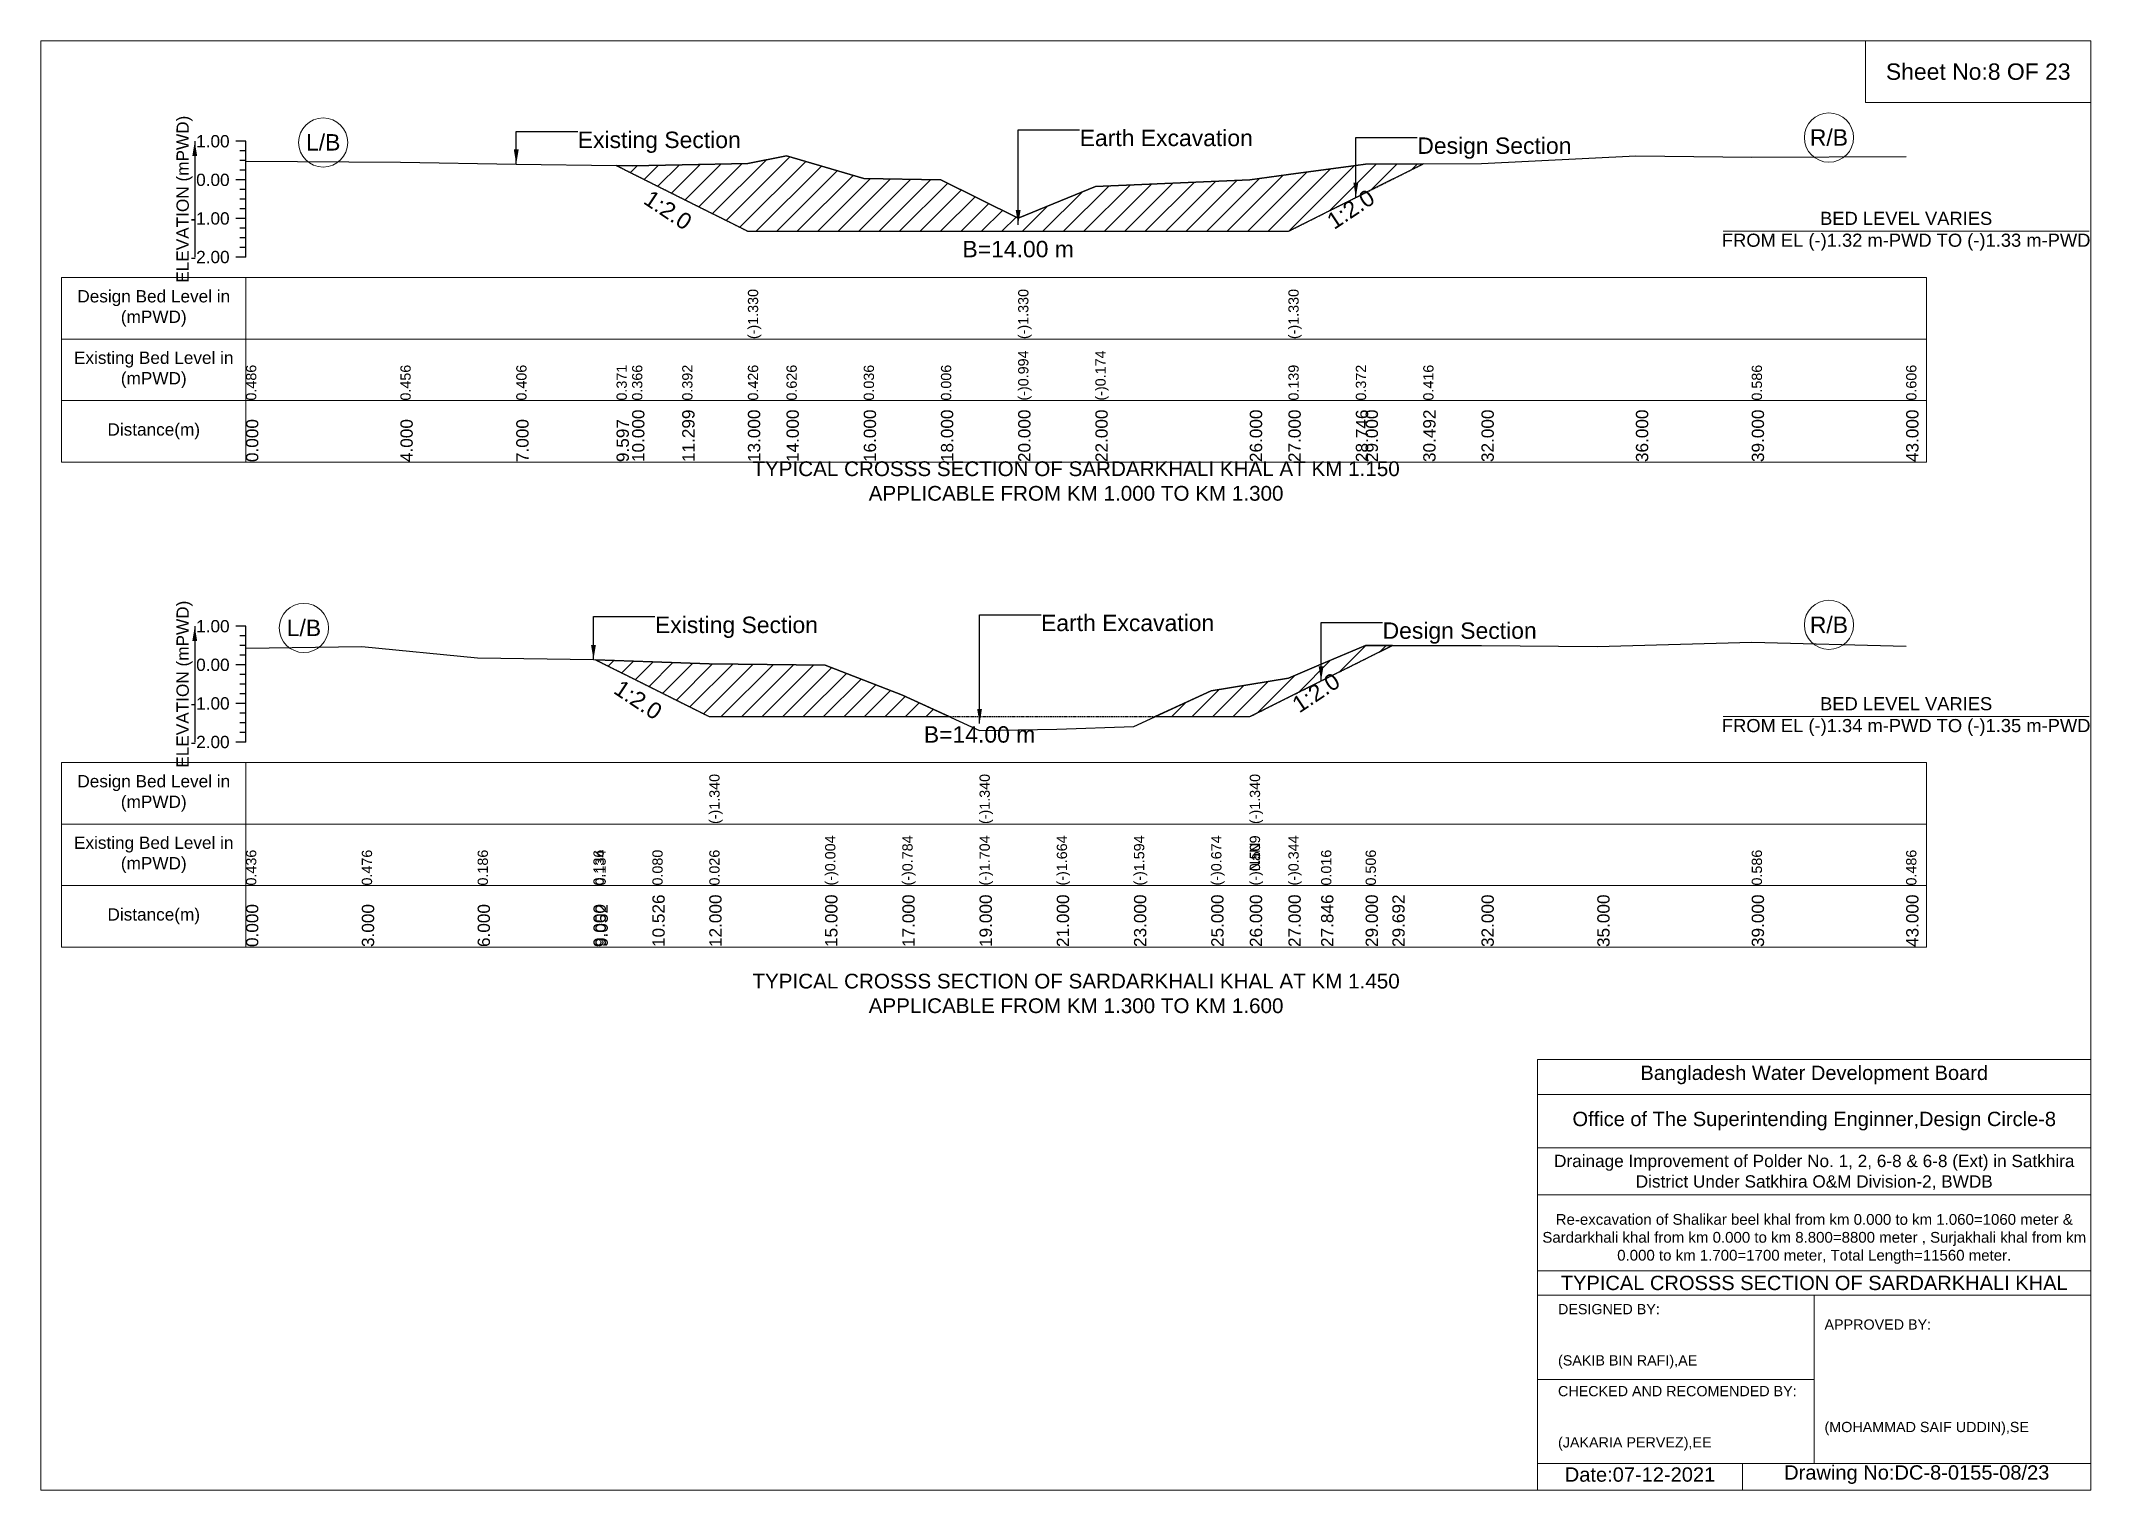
# Model space of a CAD drawing. Header units: inches. Extents: x 93000 to 506000, y -4242 to 0.
# Drawn here: x 170000 to 176000, y -4242 to 0 of the extents above; entities that cross this region are included whole.
import ezdxf

# ---------------------------------------------------------------- set-up
doc = ezdxf.new("R2010")
doc.units = ezdxf.units.IN
doc.header["$LTSCALE"] = 7
doc.header["$MEASUREMENT"] = 0
doc.linetypes.add('DASHED', pattern=[0.75, 0.5, -0.25])
for name, color, linetype, lineweight in [('Cross section Data Border', 7, 'Continuous', 9), ('Cross Section Labels', 7, 'Continuous', 9), ('Design_Bed_Level for Xsection', 7, 'DASHED', 25), ('Existing_Bed_Level for Xsection', 7, 'Continuous', 25), ('Long Section Labels', 7, 'Continuous', 9)]:
    doc.layers.add(name, color=color, linetype=linetype, lineweight=lineweight)
doc.styles.get("Standard").update_dxf_attribs({"font": 'arial.ttf'})
doc.dimstyles.get("Standard").update_dxf_attribs({"dimtxt": 0.18, "dimasz": 0.18, "dimexe": 0.18, "dimexo": 0.0625, "dimgap": 0.09, "dimtad": 0, "dimtih": 1, "dimtoh": 1, "dimdec": 4, "dimzin": 0, "dimdsep": 46, "dimtxsty": 'Standard', "dimcen": 0.09, "dimadec": 0, "dimazin": 0, "dimtfac": 1, "dimtdec": 4, "dimtofl": 0, "dimtmove": 0, "dimatfit": 3, "dimfxl": 1, "dimtolj": 1, "dimtzin": 0, "dimarcsym": 0})

msp = doc.modelspace()

# ---------------------------------------------------------------- texts
at = {"layer": 'Cross section Data Border', "attachment_point": 5}
for s, insert, char_height in [('Sheet No:8 OF 23', (175670, -90), 48), ('Bangladesh Water Development Board', (175190, -3027), 42), ('Office of The Superintending Enginner,Design Circle-8', (175190, -3162), 42)]:
    msp.add_mtext(s, dxfattribs=dict(at, insert=insert, char_height=char_height))
at = {"layer": 'Cross section Data Border'}
for s, insert, char_height, width, attachment_point in [('Design Bed Level in (mPWD)', (170330, -782.7), 36, 480, 5), ('Existing Bed Level in (mPWD)', (170330, -962.7), 36, 480, 5), ('Distance(m)', (170330, -1142.7), 36, 480, 5), ('Design Bed Level in (mPWD)', (170330, -2202.4), 36, 480, 5), ('Existing Bed Level in (mPWD)', (170330, -2382.4), 36, 480, 5), ('Distance(m)', (170330, -2562.4), 36, 480, 5), ('Drainage Improvement of Polder No. 1, 2, 6-8 & 6-8 (Ext) in Satkhira District Under Satkhira O&M Division-2, BWDB', (175190, -3312), 36, 1680, 5), ('Re-excavation of Shalikar beel khal from km 0.000 to km 1.060=1060 meter & Sardarkhali khal from km 0.000 to km 8.800=8800 meter , Surjakhali khal from km 0.000 to km 1.700=1700 meter, Total Length=11560 meter.', (175190, -3507), 31.4683, 1620, 5), ('TYPICAL CROSSS SECTION OF SARDARKHALI KHAL', (175190, -3636), 42, 1680, 5), ('DESIGNED BY:^J^J^J(SAKIB BIN RAFI),AE', (174440, -3792), 30, 840, 4), ('APPROVED BY:^J^J^J^J^J^J(MOHAMMAD SAIF UDDIN),SE', (175220, -3912), 30, 840, 4), ('CHECKED AND RECOMENDED BY:^J^J^J(JAKARIA PERVEZ),EE', (174440, -4032), 30, 840, 4), ('Date:07-12-2021', (174680, -4197), 42, 840, 5), ('Drawing No:DC-8-0155-08/23', (175490, -4197), 42, 1320, 5)]:
    msp.add_mtext(s, dxfattribs=dict(at, insert=insert, char_height=char_height, width=width, attachment_point=attachment_point))
at = {"layer": 'Cross Section Labels'}
for s, insert, char_height, attachment_point in [('L/B', (170826, -297), 48, 5), ('Existing Section', (171571, -265.4), 48, 1), ('Earth Excavation', (173040, -259.8), 48, 1), ('Design Section', (174028.3, -282.4), 48, 1), ('R/B', (175233, -282.8), 48, 5), ('BED LEVEL VARIES ^JFROM EL (-)1.32 m-PWD TO (-)1.33 m-PWD', (175459, -557), 38.4, 5), ('B=14.00 m', (172860, -585.2), 48, 2), ('TYPICAL CROSSS SECTION OF SARDARKHALI KHAL AT KM 1.150^JAPPLICABLE FROM KM 1.000 TO KM 1.300', (173029.5, -1288.5), 43.2, 5), ('Earth Excavation', (172927, -1679.5), 48, 1), ('L/B', (170769.5, -1718.4), 48, 5), ('Existing Section', (171797, -1685.2), 48, 1), ('Design Section', (173926.6, -1702.1), 48, 1), ('R/B', (175233, -1709.4), 48, 5), ('BED LEVEL VARIES ^JFROM EL (-)1.34 m-PWD TO (-)1.35 m-PWD', (175459, -1977.9), 38.4, 5), ('B=14.00 m', (172747, -2006.1), 48, 2), ('TYPICAL CROSSS SECTION OF SARDARKHALI KHAL AT KM 1.450^JAPPLICABLE FROM KM 1.300 TO KM 1.600', (173029.5, -2788.5), 43.2, 5)]:
    msp.add_mtext(s, dxfattribs=dict(at, insert=insert, char_height=char_height, attachment_point=attachment_point))
at = {"layer": 'Cross Section Labels', "char_height": 48, "attachment_point": 2}
for insert, rotation in [((171848.5, -475), 326.30993), ((173820, -472.4), 33.69007), ((173718.3, -1887.7), 33.69007), ((171761.2, -1908.7), 326.30993)]:
    msp.add_mtext('1:2.0', dxfattribs=dict(at, insert=insert, rotation=rotation))
at = {"layer": 'Existing_Bed_Level for Xsection', "char_height": 36, "attachment_point": 5, "rotation": 90}
for insert in [(170420, -463.2), (170420, -1882.9)]:
    msp.add_mtext('ELEVATION (mPWD)', dxfattribs=dict(at, insert=insert))
at = {"layer": 'Existing_Bed_Level for Xsection', "char_height": 36, "attachment_point": 6}
for s, insert in [('1.00', (170552, -293.7)), ('0.00', (170552, -406.7)), ('-1.00', (170552, -519.7)), ('-2.00', (170552, -632.7)), ('1.00', (170552, -1713.4)), ('0.00', (170552, -1826.4)), ('-1.00', (170552, -1939.4)), ('-2.00', (170552, -2052.4))]:
    msp.add_mtext(s, dxfattribs=dict(at, insert=insert))
at = {"layer": 'Long Section Labels', "attachment_point": 1, "rotation": 90}
for s, insert, char_height in [('(-)1.330', (172069, -872.7), 30), ('(-)1.330', (172860, -872.7), 30), ('(-)1.330', (173651, -872.7), 30), ('0.486', (170600, -1052.7), 30), ('0.456', (171052, -1052.7), 30), ('0.406', (171391, -1052.7), 30), ('0.406', (171391, -1052.7), 30), ('0.371', (171684.5, -1052.7), 30), ('0.366', (171730, -1052.7), 30), ('0.392', (171876.7, -1052.7), 30), ('0.426', (172069, -1052.7), 30), ('0.426', (172069, -1052.7), 30), ('0.426', (172069, -1052.7), 30), ('0.426', (172069, -1052.7), 30), ('0.626', (172182, -1052.7), 30), ('0.626', (172182, -1052.7), 30), ('0.036', (172408, -1052.7), 30), ('0.006', (172634, -1052.7), 30), ('0.006', (172634, -1052.7), 30), ('(-)0.994', (172860, -1052.7), 30), ('(-)0.994', (172860, -1052.7), 30), ('(-)0.994', (172860, -1052.7), 30), ('(-)0.174', (173086, -1052.7), 30), ('0.139', (173651, -1052.7), 30), ('0.139', (173651, -1052.7), 30), ('0.139', (173651, -1052.7), 30), ('0.372', (173848.3, -1052.7), 30), ('0.416', (174045.6, -1052.7), 30), ('0.586', (175007, -1052.7), 30), ('0.606', (175459, -1052.7), 30), ('0.000', (170600, -1232.7), 36), ('4.000', (171052, -1232.7), 36), ('7.000', (171391, -1232.7), 36), ('9.597', (171684.5, -1232.7), 36), ('10.000', (171730, -1232.7), 36), ('11.299', (171876.7, -1232.7), 36), ('13.000', (172069, -1232.7), 36), ('13.000', (172069, -1232.7), 36), ('13.000', (172069, -1232.7), 36), ('14.000', (172182, -1232.7), 36), ('16.000', (172408, -1232.7), 36), ('18.000', (172634, -1232.7), 36), ('20.000', (172860, -1232.7), 36), ('20.000', (172860, -1232.7), 36), ('20.000', (172860, -1232.7), 36), ('22.000', (173086, -1232.7), 36), ('26.000', (173538, -1232.7), 36), ('27.000', (173651, -1232.7), 36), ('27.000', (173651, -1232.7), 36), ('27.000', (173651, -1232.7), 36), ('28.746', (173848.3, -1232.7), 36), ('29.000', (173877, -1232.7), 36), ('30.492', (174045.6, -1232.7), 36), ('32.000', (174216, -1232.7), 36), ('36.000', (174668, -1232.7), 36), ('39.000', (175007, -1232.7), 36), ('43.000', (175459, -1232.7), 36), ('(-)1.340', (171956, -2292.4), 30), ('(-)1.340', (172747, -2292.4), 30), ('(-)1.340', (173538, -2292.4), 30), ('(-)0.004', (172295, -2472.4), 30), ('(-)0.784', (172521, -2472.4), 30), ('(-)1.704', (172747, -2472.4), 30), ('(-)1.704', (172747, -2472.4), 30), ('(-)1.704', (172747, -2472.4), 30), ('(-)1.664', (172973, -2472.4), 30), ('(-)1.594', (173199, -2472.4), 30), ('(-)0.674', (173425, -2472.4), 30), ('(-)0.509', (173538, -2472.4), 30), ('(-)0.509', (173538, -2472.4), 30), ('(-)0.344', (173651, -2472.4), 30), ('0.436', (170600, -2472.4), 30), ('0.476', (170939, -2472.4), 30), ('0.476', (170939, -2472.4), 30), ('0.186', (171278, -2472.4), 30), ('0.136', (171617, -2472.4), 30), ('0.134', (171622.9, -2472.4), 30), ('0.080', (171789.4, -2472.4), 30), ('0.026', (171956, -2472.4), 30), ('0.026', (171956, -2472.4), 30), ('0.026', (171956, -2472.4), 30), ('(-)NaN', (173538, -2472.4), 30), ('0.016', (173746.6, -2472.4), 30), ('0.506', (173877, -2472.4), 30), ('0.506', (173877, -2472.4), 30), ('0.506', (173877, -2472.4), 30), ('0.586', (175007, -2472.4), 30), ('0.486', (175459, -2472.4), 30), ('10.526', (171789.4, -2652.4), 36), ('12.000', (171956, -2652.4), 36), ('12.000', (171956, -2652.4), 36), ('12.000', (171956, -2652.4), 36), ('15.000', (172295, -2652.4), 36), ('17.000', (172521, -2652.4), 36), ('19.000', (172747, -2652.4), 36), ('19.000', (172747, -2652.4), 36), ('19.000', (172747, -2652.4), 36), ('21.000', (172973, -2652.4), 36), ('23.000', (173199, -2652.4), 36), ('25.000', (173425, -2652.4), 36), ('26.000', (173538, -2652.4), 36), ('26.000', (173538, -2652.4), 36), ('26.000', (173538, -2652.4), 36), ('27.000', (173651, -2652.4), 36), ('27.846', (173746.6, -2652.4), 36), ('29.000', (173877, -2652.4), 36), ('29.692', (173955.2, -2652.4), 36), ('32.000', (174216, -2652.4), 36), ('35.000', (174555, -2652.4), 36), ('39.000', (175007, -2652.4), 36), ('43.000', (175459, -2652.4), 36), ('0.000', (170600, -2652.4), 36), ('3.000', (170939, -2652.4), 36), ('6.000', (171278, -2652.4), 36), ('9.000', (171617, -2652.4), 36), ('9.052', (171622.9, -2652.4), 36)]:
    msp.add_mtext(s, dxfattribs=dict(at, insert=insert, char_height=char_height))

# ---------------------------------------------------------------- hatches: boundary and pattern name
at = {"layer": 'Existing_Bed_Level for Xsection'}
h = msp.add_hatch(dxfattribs=at)
h.set_pattern_fill('ANSI31', color=256, scale=339, style=0)
h.paths.add_polyline_path([(171684.5, -364.7), (171730, -387.5), (171876.7, -460.8), (172069, -557), (172182, -557), (172408, -557), (172634, -557), (172860, -557), (173086, -557), (173538, -557), (173651, -557), (173848.3, -458.3), (173877, -444), (174045.6, -359.7), (173877, -360.8), (173848.3, -364.6), (173651, -390.9), (173538, -406), (173086, -426.3), (172860, -519), (172634, -406), (172408, -402.6), (172182, -335.9), (172069, -358.5), (171876.7, -362.4), (171730, -365.3)])
h = msp.add_hatch(dxfattribs=at)
h.set_pattern_fill('ANSI31', color=256, scale=339, style=0)
h.paths.add_polyline_path([(173261.4, -1977.9), (173425, -1977.9), (173538, -1977.9), (173651, -1921.4), (173746.6, -1873.6), (173877, -1808.4), (173955.2, -1769.3), (173877, -1769.3), (173746.6, -1824.7), (173651, -1865.3), (173538, -1884), (173425, -1902.6)])
h = msp.add_hatch(dxfattribs=at)
h.set_pattern_fill('ANSI31', color=256, scale=339, style=0)
h.paths.add_polyline_path([(171622.9, -1811.3), (171789.4, -1894.6), (171956, -1977.9), (172295, -1977.9), (172521, -1977.9), (172657.6, -1977.9), (172521, -1915), (172295, -1826.9), (171956, -1823.5), (171789.4, -1817.4)])

# ---------------------------------------------------------------- linework, layer by layer
at = {"layer": 'Cross section Data Border'}
for points in [[(170000, 0), (176000, 0), (176000, -4242), (170000, -4242)], [(175340, 0), (176000, 0), (176000, -180), (175340, -180)], [(170060, -692.7), (175519, -692.7), (175519, -1232.7), (170060, -1232.7)], [(170060, -2112.4), (175519, -2112.4), (175519, -2652.4), (170060, -2652.4)]]:
    msp.add_lwpolyline(points, close=True, dxfattribs=at)
for points in [[(170600, -692.7), (170600, -1232.7)], [(170060, -872.7), (175519, -872.7)], [(170060, -1052.7), (175519, -1052.7)], [(170600, -2112.4), (170600, -2652.4)], [(170060, -2292.4), (175519, -2292.4)], [(170060, -2472.4), (175519, -2472.4)], [(174380, -4242), (174380, -2982), (176000, -2982)], [(174380, -3084), (176000, -3084)], [(174380, -3240), (176000, -3240)], [(174380, -3378), (176000, -3378)], [(174380, -3600), (176000, -3600)], [(174380, -3672), (176000, -3672)], [(175190, -3672), (175190, -4164)], [(174380, -3918), (175190, -3918)], [(174380, -4164), (176000, -4164)], [(174980, -4164), (174980, -4242)]]:
    msp.add_lwpolyline(points, dxfattribs=at)
at = {"layer": 'Cross Section Labels'}
for points in [[(174923.2, -557), (175994.8, -557)], [(174923.2, -1977.9), (175994.8, -1977.9)]]:
    msp.add_lwpolyline(points, dxfattribs=at)
for centre in [(170826, -297), (175233, -282.8), (170769.5, -1718.4), (175233, -1709.4)]:
    msp.add_circle(centre, 72, dxfattribs=at)
at = {"layer": 'Design_Bed_Level for Xsection'}
for points in [[(171684.5, -364.7), (171876.7, -460.8), (172069, -557), (172860, -557), (173651, -557), (173848.3, -458.3), (174045.6, -359.7)], [(171622.9, -1811.3), (171789.4, -1894.6), (171956, -1977.9), (172747, -1977.9), (173538, -1977.9), (173746.6, -1873.6), (173955.2, -1769.3)]]:
    msp.add_lwpolyline(points, dxfattribs=at)
at = {"layer": 'Existing_Bed_Level for Xsection'}
for points in [[(170600, -293.7), (170570, -293.7)], [(170600, -632.7), (170600, -519.7), (170600, -406.7), (170600, -293.7)], [(170600, -321.9), (170582, -321.9)], [(170600, -350.2), (170582, -350.2)], [(170600, -351.8), (171052, -355.1), (171391, -360.8), (171684.5, -364.7), (171730, -365.3), (171876.7, -362.4), (172069, -358.5), (172069, -358.5), (172182, -335.9), (172408, -402.6), (172634, -406), (172860, -519), (172860, -519), (173086, -426.3), (173538, -406), (173651, -390.9), (173651, -390.9), (173848.3, -364.6), (173877, -360.8), (174045.6, -359.7), (174216, -358.5), (174668, -335.9), (175007, -340.5), (175459, -338.2)], [(170600, -406.7), (170570, -406.7)], [(170600, -378.4), (170582, -378.4)], [(170600, -434.9), (170582, -434.9)], [(170600, -463.2), (170582, -463.2)], [(170600, -519.7), (170570, -519.7)], [(170600, -491.4), (170582, -491.4)], [(170600, -547.9), (170582, -547.9)], [(170600, -576.2), (170582, -576.2)], [(170600, -632.7), (170570, -632.7)], [(170600, -604.4), (170582, -604.4)], [(170600, -1713.4), (170570, -1713.4)], [(170600, -2052.4), (170600, -1939.4), (170600, -1826.4), (170600, -1713.4)], [(170600, -1741.7), (170582, -1741.7)], [(170600, -1769.9), (170582, -1769.9)], [(170600, -1798.2), (170582, -1798.2)], [(170600, -1777.2), (170939, -1772.7), (171278, -1805.4), (171617, -1811.1), (171622.9, -1811.3), (171789.4, -1817.4), (171956, -1823.5), (171956, -1823.5), (172295, -1826.9), (172521, -1915), (172747, -2019), (172747, -2019), (172973, -2014.5), (173199, -2006.6), (173425, -1902.6), (173538, -1884), (173538, -1884), (173651, -1865.3), (173746.6, -1824.7), (173877, -1769.3), (173955.2, -1769.3), (174216, -1769.3), (174555, -1772.7), (175007, -1760.2), (175459, -1771.5)], [(170600, -1826.4), (170570, -1826.4)], [(170600, -1854.7), (170582, -1854.7)], [(170600, -1882.9), (170582, -1882.9)], [(170600, -1911.2), (170582, -1911.2)], [(170600, -1939.4), (170570, -1939.4)], [(170600, -1967.7), (170582, -1967.7)], [(170600, -1995.9), (170582, -1995.9)], [(170600, -2024.2), (170582, -2024.2)], [(170600, -2052.4), (170570, -2052.4)]]:
    msp.add_lwpolyline(points, dxfattribs=at)
for points in [[(171684.5, -364.7), (171730, -387.5), (171876.7, -460.8), (172069, -557), (172069, -557), (172182, -557), (172408, -557), (172634, -557), (172860, -557), (172860, -557), (173086, -557), (173538, -557), (173651, -557), (173651, -557), (173848.3, -458.3), (173877, -444), (174045.6, -359.7), (174045.6, -359.7), (174045.6, -359.7), (173877, -360.8), (173848.3, -364.6), (173651, -390.9), (173651, -390.9), (173538, -406), (173086, -426.3), (172860, -519), (172860, -519), (172634, -406), (172408, -402.6), (172182, -335.9), (172069, -358.5), (172069, -358.5), (171876.7, -362.4), (171730, -365.3)], [(173261.4, -1977.9), (173425, -1977.9), (173538, -1977.9), (173538, -1977.9), (173651, -1921.4), (173746.6, -1873.6), (173877, -1808.4), (173955.2, -1769.3), (173877, -1769.3), (173746.6, -1824.7), (173651, -1865.3), (173538, -1884), (173538, -1884), (173425, -1902.6)], [(171622.9, -1811.3), (171622.9, -1811.3), (171789.4, -1894.6), (171956, -1977.9), (171956, -1977.9), (172295, -1977.9), (172521, -1977.9), (172657.6, -1977.9), (172521, -1915), (172295, -1826.9), (171956, -1823.5), (171956, -1823.5), (171789.4, -1817.4), (171622.9, -1811.3)]]:
    msp.add_lwpolyline(points, close=True, dxfattribs=at)

msp.set_redraw_order([(e.dxf.handle, doc.entitydb.next_handle()) for e in msp.query("TEXT MTEXT ATTDEF DIMENSION ARC_DIMENSION")])  # texts and dimensions are drawn at this point

# ---------------------------------------------------------------- leaders
at = {"layer": 'Cross Section Labels', "annotation_type": 0, "has_hookline": 1, "hookline_direction": 0}
for points, text_width in [([(171391, -360.8), (171391, -265.4), (171570.9, -265.4)], 467.2), ([(172860, -538), (172860, -259.8), (173039.9, -259.8)], 497), ([(173848.3, -458.3), (173848.3, -282.4), (174028.2, -282.4)], 441.2), ([(172747, -1998.4), (172747, -1679.5), (172926.9, -1679.5)], 497), ([(171617, -1811.1), (171617, -1685.2), (171796.9, -1685.2)], 467.2), ([(173746.6, -1873.6), (173746.6, -1702.1), (173926.5, -1702.1)], 441.2)]:
    msp.add_leader(points, dimstyle='Standard', override={"dimasz": 43.2}, dxfattribs=dict(at, text_width=text_width))
at = {"layer": 'Existing_Bed_Level for Xsection'}
for points in [[(170450, -293.7), (170450, -632.7)], [(170450, -1713.4), (170450, -2052.4)]]:
    msp.add_leader(points, dimstyle='Standard', override={"dimasz": 43.2}, dxfattribs=at)

doc.saveas('drawing.dxf')
